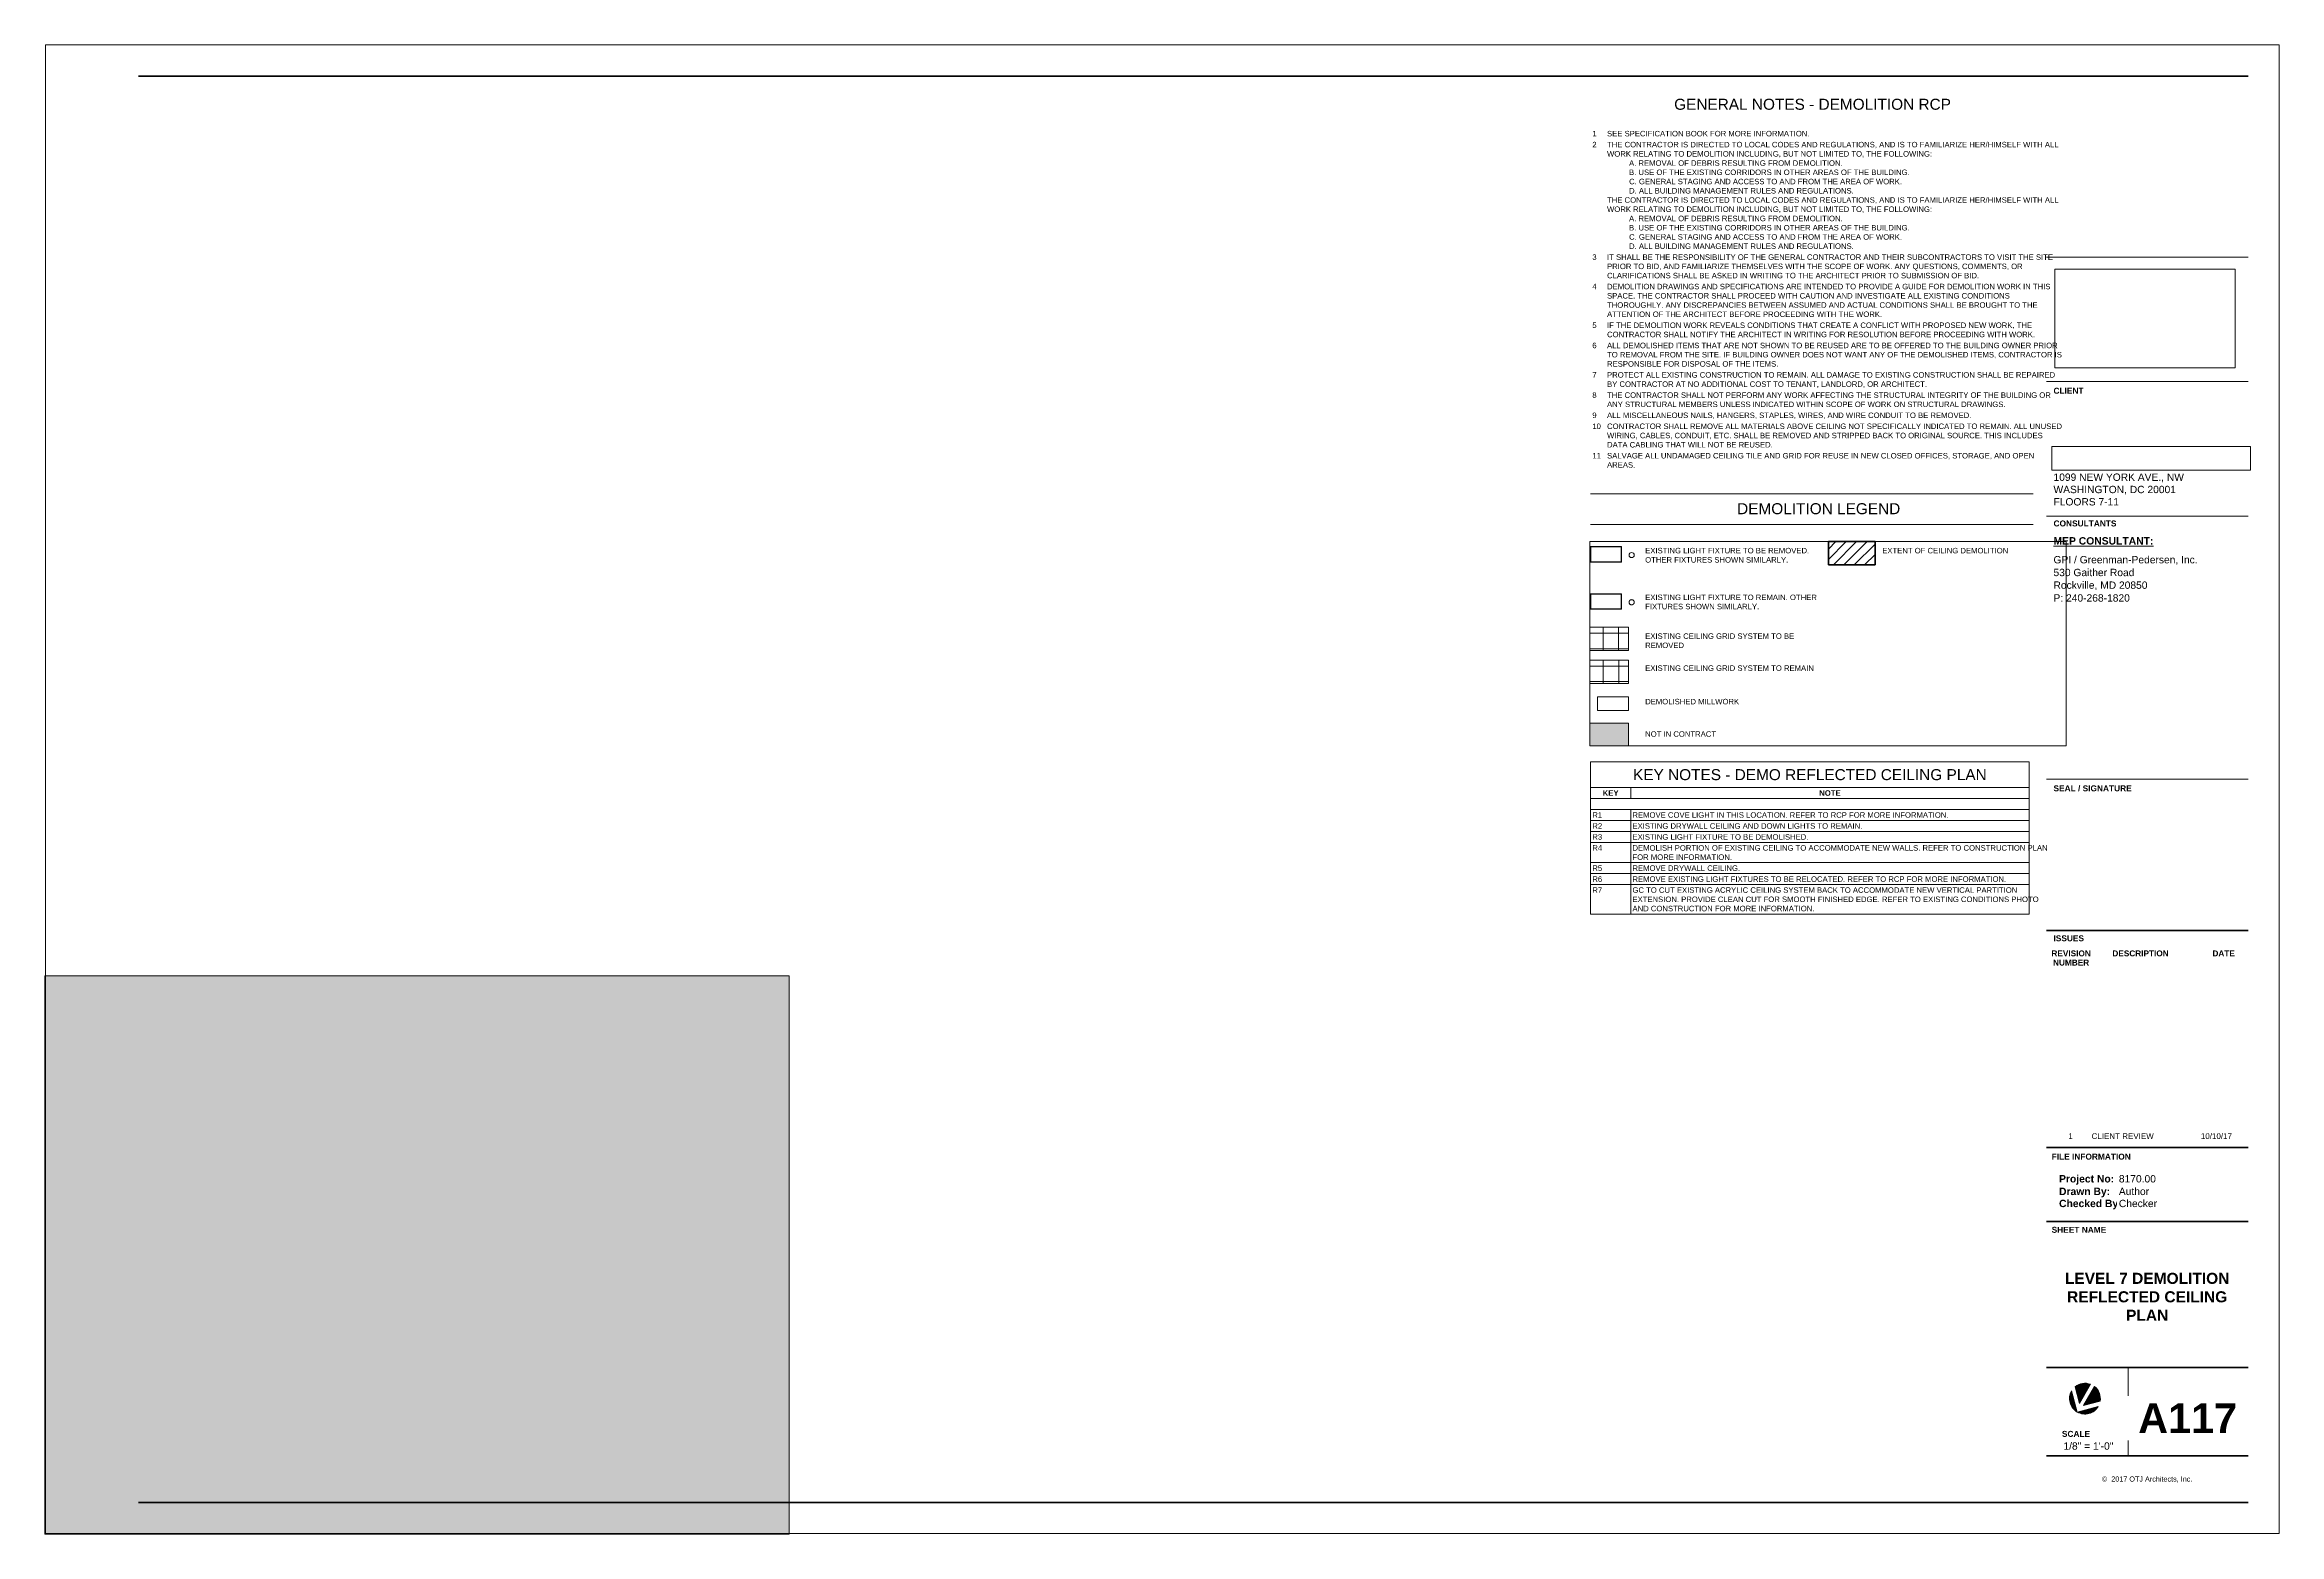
# Paper-space layout 'Layout1' of a CAD drawing. Header units: inches. Extents: x 0 to 36, y 0 to 24.
# The model-space entities are those that its viewports show. They can reach past a viewport. Long polylines and large blocks are cut down to what shows.
import ezdxf

# ---------------------------------------------------------------- set-up
doc = ezdxf.new("R2010")
doc.units = ezdxf.units.IN
doc.header["$MEASUREMENT"] = 0
for name, pattern in [('Dash', [0.25, 0.125, -0.125]), ('Dash 1_16_', [0.12499999999999999, 0.06249999999999999, -0.06249999999999999]), ('Dash 1_8_', [0.25, 0.125, -0.125]), ('Demolished 3_16_', [0.2812499999999999, 0.1874999999999999, -0.09374999999999997])]:
    doc.linetypes.add(name, pattern=pattern)
for name, color, linetype, lineweight in [('A-ANNO-NOTE', 131, 'Continuous', 9), ('A-DETL', 90, 'Continuous', 9), ('A-DETL-DEMO', 6, 'Demolished 3_16_', 9), ('A-DETL-GENF', 92, 'Continuous', 9), ('A-DETL-MBND', 5, 'Continuous', 9), ('A-DETL-THIN', 151, 'Continuous', 9), ('G-ANNO-REFR', 1, 'Dash', 9), ('G-ANNO-SCHD', 231, 'Continuous', 9), ('G-ANNO-TEXT', 231, 'Continuous', 9), ('G-ANNO-TTLB', 6, 'Continuous', 9), ('G-ANNO-TTLB-THIN', 151, 'Continuous', 9), ('G-ANNO-TTLB-WIDE', 214, 'Continuous', 50)]:
    doc.layers.add(name, color=color, linetype=linetype, lineweight=lineweight)
doc.layers.add('G-ANNO-NPLT', color=191, linetype='Continuous', plot=False)
doc.styles.add('Arial_1', font='arial.ttf', dxfattribs={"height": 0.09220621257485029})
doc.styles.add('Arial_B_2', font='arialbd.ttf', dxfattribs={"height": 0.09513339392643282})
doc.styles.add('Swis721 Lt BT', font='swissl.ttf', dxfattribs={"height": 8.514637904468403})
doc.styles.add('Swis721 Lt BT_1', font='swissl.ttf', dxfattribs={"height": 0.09608532357473035})
doc.styles.add('Swis721 Lt BT_2', font='swissl.ttf', dxfattribs={"height": 0.08333333333333331})
doc.styles.add('Swis721 Lt BT_3', font='swissl.ttf', dxfattribs={"height": 0.1182588597842835})
doc.styles.add('Swis721 Lt BT_4', font='swissl.ttf', dxfattribs={"height": 0.1773882896764253})
doc.styles.add('Swis721 Lt BT_5', font='swissl.ttf', dxfattribs={"height": 0.08869414483821263})
doc.styles.add('Swis721 Lt BT_B_1', font='', dxfattribs={"height": 0.1192218798151002})
doc.styles.add('Swis721 Lt BT_B_2', font='', dxfattribs={"height": 0.4768875192604006})
doc.styles.add('Swis721 Lt BT_B_3', font='', dxfattribs={"height": 0.1788328197226502})
doc.styles.add('Swis721 Lt BT_B_4', font='', dxfattribs={"height": 0.08941640986132511})
doc.styles.get('Swis721 Lt BT_B_1').set_extended_font_data('Swis721 Lt BT', bold=True)
doc.styles.get('Swis721 Lt BT_B_2').set_extended_font_data('Swis721 Lt BT', bold=True)
doc.styles.get('Swis721 Lt BT_B_3').set_extended_font_data('Swis721 Lt BT', bold=True)
doc.styles.get('Swis721 Lt BT_B_4').set_extended_font_data('Swis721 Lt BT', bold=True)
picture_1 = doc.add_image_def('image1.jpg', size_in_pixel=(1248, 150))
picture_2 = doc.add_image_def('image2.jpg', size_in_pixel=(2551, 1396))

# ---------------------------------------------------------------- blocks, each defined once
blk = doc.blocks.new('TB-DC_VA-24 x 36 - DC_VA 24X36-3374688-LEVEL 7 DEMOLITION REFLECTED CEILING PLAN')
at = {"layer": 'G-ANNO-TTLB'}
h = blk.add_hatch(color=256, dxfattribs=at)
edge = h.paths.add_edge_path(flags=0)
edge.add_line((32.66517749473161, 2.311137523626253), (32.75616867069017, 1.971553831908551))
edge.add_arc((32.88046492856971, 2.186841265746675), 0.2485925157591483, 149.9999999999986, 240.0000000000104, ccw=False)
h = blk.add_hatch(color=256, dxfattribs=at)
edge = h.paths.add_edge_path(flags=0)
edge.add_line((32.79448804294488, 2.111040377379424), (32.72269999401936, 2.378957023345547))
edge.add_arc((32.88046492856972, 2.186841265746635), 0.2485925157591917, 68.45651933527552, 129.3927463647064, ccw=False)
edge.add_line((32.97174988950517, 2.418066901865336), (32.79448804294488, 2.111040377379424))
h = blk.add_hatch(color=256, dxfattribs=at)
edge = h.paths.add_edge_path(flags=0)
edge.add_line((33.12572452239279, 2.146270703399233), (32.85780787642671, 2.074482654473722))
edge.add_line((32.85780787642671, 2.074482654473722), (33.03506972298693, 2.38150917895962))
edge.add_arc((32.88046492856969, 2.186841265746723), 0.2485925157591436, -9.39274636469412, 51.5434806647329, ccw=False)
h = blk.add_hatch(color=256, dxfattribs=at)
edge = h.paths.add_edge_path(flags=0)
edge.add_line((32.75616867069017, 1.97155383190856), (33.09575236240782, 2.062545007867137))
edge.add_arc((32.88046492856971, 2.186841265746674), 0.248592515759136, 240.0000000000069, 330.0000000000087, ccw=False)
at = {"layer": 'A-ANNO-NOTE'}
for p, q in [((32.75616867069017, 1.971553831908565), (32.66517749473162, 2.311137523626257)), ((32.66517749473162, 2.311137523626253), (32.75616867069017, 1.971553831908569)), ((32.75616867069017, 1.971553831908551), (32.66517749473161, 2.311137523626253)), ((32.72269999401936, 2.378957023345545), (32.79448804294488, 2.111040377379423)), ((32.79448804294488, 2.111040377379424), (32.72269999401936, 2.378957023345546)), ((32.72269999401936, 2.378957023345547), (32.79448804294488, 2.111040377379424)), ((32.97174988950518, 2.418066901865338), (32.79448804294488, 2.111040377379423)), ((32.79448804294488, 2.111040377379423), (32.97174988950518, 2.418066901865338)), ((32.79448804294488, 2.111040377379424), (32.97174988950517, 2.418066901865336)), ((33.03506972298698, 2.381509178959574), (32.85780787642671, 2.074482654473721)), ((32.85780787642671, 2.07448265447372), (33.03506972298698, 2.381509178959573)), ((33.03506972298693, 2.38150917895962), (32.85780787642671, 2.074482654473722)), ((33.09575236240781, 2.062545007867142), (32.75616867069017, 1.971553831908566)), ((32.75616867069018, 1.971553831908561), (33.09575236240781, 2.062545007867137)), ((33.09575236240782, 2.062545007867137), (32.75616867069017, 1.97155383190856)), ((33.12572452239277, 2.146270703399232), (32.85780787642671, 2.07448265447372)), ((32.85780787642671, 2.07448265447372), (33.12572452239277, 2.146270703399233)), ((32.85780787642671, 2.074482654473722), (33.12572452239279, 2.146270703399233))]:
    blk.add_line(p, q, dxfattribs=at)
for centre, radius, start, end in [((32.88046492856971, 2.186841265746674), 0.2485925157591424, 149.9999999999968, 240.0000000000108), ((32.8804649285697, 2.186841265746679), 0.2485925157591398, 149.999999999994, 239.9999999953111), ((32.88046492856971, 2.186841265746675), 0.2485925157591486, 149.9999999999979, 240.00000000001), ((32.88046492856973, 2.186841265746622), 0.2485925157592049, 68.4565193352762, 129.3927463647056), ((32.88046492856973, 2.18684126574662), 0.2485925157592115, 68.45651933527687, 129.3927463647065), ((32.88046492856972, 2.186841265746635), 0.2485925157591917, 68.4565193352751, 129.3927463647061), ((32.88046492856969, 2.186841265746727), 0.2485925157591366, 350.6072536353049, 51.54348066473147), ((32.88046492856969, 2.186841265746724), 0.2485925157591366, 350.6072536353153, 51.54348066473151), ((32.88046492856969, 2.186841265746723), 0.2485925157591436, 350.6072536353055, 51.54348066473253), ((32.88046492856971, 2.186841265746673), 0.248592515759136, 240.0000000000082, 330.0000000000084), ((32.8804649285697, 2.186841265746679), 0.2485925157591307, 239.9999999953101, 330.0000000000065), ((32.88046492856971, 2.186841265746674), 0.2485925157591396, 240.0000000000067, 330.0000000000076)]:
    blk.add_arc(centre, radius, start, end, dxfattribs=at)
at = {"layer": 'G-ANNO-TTLB'}
for p, q in [((0.01249999999996198, 24.0124999999998), (0.01249999999996198, 0.01249999999916795)), ((36.0125, 24.0125), (0.01249999999999929, 24.0125)), ((36.0125, 0.01249999999988205), (36.0125, 24.0125)), ((32.26249999999998, 20.58615224385849), (35.51249999999998, 20.58615224385849)), ((32.26249999999998, 20.58615224385849), (35.51249999999998, 20.58615224385849)), ((0.01249999999996198, 0.01249999999916529), (36.01249999999995, 0.01249999999916529))]:
    blk.add_line(p, q, dxfattribs=at)
at = {"layer": 'G-ANNO-TTLB-THIN'}
for p, q in [((32.26249999999998, 18.58047974385848), (35.51249999999999, 18.58047974385848)), ((32.26249999999998, 16.41007603562076), (35.51249999999999, 16.41007603562076)), ((32.26249999999997, 12.17184017249794), (35.51249999999999, 12.17184017249794)), ((33.57501179533868, 2.690203614458643), (33.57501179533868, 1.262499999999882))]:
    blk.add_line(p, q, dxfattribs=at)
at = {"layer": 'G-ANNO-TTLB-WIDE'}
for p, q in [((35.51249999999999, 23.50249999999988), (1.512500000000036, 23.50249999999988)), ((32.26249999999997, 9.731457673865457), (35.51249999999999, 9.731457673865457)), ((35.51249999999999, 6.238084377275196), (32.26249999999996, 6.238084377275206)), ((35.51249999999999, 5.04106319586103), (32.26249999999996, 5.041063195861041)), ((32.26249999999996, 2.690203614458643), (35.51249999999999, 2.690203614458643)), ((32.26249999999995, 1.262499999999882), (35.51249999999999, 1.262499999999882)), ((1.512499999999998, 0.512499999999882), (32.26249999999998, 0.512499999999882)), ((32.26249999999998, 0.512499999999882), (35.51249999999999, 0.512499999999882))]:
    blk.add_line(p, q, dxfattribs=at)
at = {"layer": 'G-ANNO-TTLB', "attachment_point": 1, "bg_fill": 3, "box_fill_scale": 1.25, "bg_fill_color": 0, "bg_fill_transparency": 0}
for s, insert, char_height, width, line_spacing_factor, style in [('DESCRIPTION', (33.32202222069675, 9.411992460571073), 0.09513339392643282, 1.053, 0.9385317878468563, 'Arial_B_2'), ('DATE', (34.93478327608478, 9.411992460571073), 0.09513339392643282, 0.41625, 0.9385317878468563, 'Arial_B_2'), ('Project No:', (32.46268918111955, 5.79106529491365), 0.1192218798151002, 0.9719999999999999, 0.9985383491037771, 'Swis721 Lt BT_B_1'), ('\\fSwis721 Lt BT|b1|i0|c0|p34|;SCALE', (32.50898079860782, 1.667155000893929), 0.09608532357473035, 0.4960054163845632, 1.006669768884753, 'Swis721 Lt BT_1')]:
    blk.add_mtext(s, dxfattribs=dict(at, insert=insert, char_height=char_height, width=width, line_spacing_factor=line_spacing_factor, style=style))
at = {"layer": 'G-ANNO-TTLB', "insert": (33.88280484204999, 0.932760695162638), "char_height": 0.08333333333333331, "width": 1.691133294186729, "attachment_point": 2, "line_spacing_factor": 1.006669768884753, "style": 'Swis721 Lt BT_2'}
blk.add_mtext('©  2017 OTJ Architects, Inc.', dxfattribs=at)
at = {"layer": 'G-ANNO-TTLB'}
image = blk.add_image(picture_2, insert=(32.39394147330498, 18.80362172958001), size_in_units=(2.9068955071309204, 1.5907589682300123), dxfattribs=at)
image.dxf.flags = 7
at = {"layer": 'G-ANNO-TTLB', "attachment_point": 1, "bg_fill": 3, "box_fill_scale": 1.25, "bg_fill_color": 0, "bg_fill_transparency": 0}
for s, insert, char_height, width, line_spacing_factor, style in [('\\fSwis721 Lt BT|b1|i0|c0|p34|;CLIENT', (32.37337726309554, 18.4818786766096), 0.09608532357473035, 0.5374407582938387, 1.006669768884753, 'Swis721 Lt BT_1'), ('\\fSwis721 Lt BT|b1|i0|c0|p34|;CONSULTANTS', (32.37428590828188, 16.34272496837187), 0.09608532357473035, 1.134597156398104, 1.006669768884753, 'Swis721 Lt BT_1'), ('\\fSwis721 Lt BT|b1|i0|c0|p34|;SEAL / SIGNATURE', (32.37325769334894, 12.07303768922743), 0.09608532357473035, 1.395396073121191, 1.006669768884753, 'Swis721 Lt BT_1'), ('\\fSwis721 Lt BT|b1|i0|c0|p34|;ISSUES', (32.37329619640249, 9.65579013132555), 0.09608532357473035, 0.547190250507786, 1.006669768884753, 'Swis721 Lt BT_1'), ('\\fSwis721 Lt BT|b1|i0|c0|p34|;FILE INFORMATION', (32.3437895233209, 6.136053448319706), 0.09608532357473035, 1.428300609343263, 1.006669768884753, 'Swis721 Lt BT_1'), ('Drawn By:', (32.46268918111955, 5.587734365212077), 0.1192218798151002, 0.8879999999999998, 0.9985383491037771, 'Swis721 Lt BT_B_1'), ('\\fSwis721 Lt BT|b1|i0|c0|p34|;SHEET NAME', (32.3437895233209, 4.956461656030365), 0.09608532357473035, 0.9859174001354094, 1.006669768884753, 'Swis721 Lt BT_1')]:
    blk.add_mtext(s, dxfattribs=dict(at, insert=insert, char_height=char_height, width=width, line_spacing_factor=line_spacing_factor, style=style))
at = {"layer": 'G-ANNO-TTLB', "bg_fill": 3, "box_fill_scale": 1.25, "bg_fill_color": 0, "bg_fill_transparency": 0}
for s, insert, char_height, width, attachment_point, line_spacing_factor, style in [('\\LMEP CONSULTANT:', (32.37329619640249, 16.07384631350395), 0.1192218798151002, 1.7925, 1, 0.9985383491037771, 'Swis721 Lt BT_B_1'), ('REVISION\\PNUMBER', (32.65724285685402, 9.411992460571073), 0.09513339392643282, 0.7357499999999999, 2, 0.9385317878468563, 'Arial_B_2'), ('Checked By:', (32.46268918111955, 5.393544271185731), 0.1192218798151002, 1.1115, 1, 0.9985383491037771, 'Swis721 Lt BT_B_1')]:
    blk.add_mtext(s, dxfattribs=dict(at, insert=insert, char_height=char_height, width=width, attachment_point=attachment_point, line_spacing_factor=line_spacing_factor, style=style))

msp = doc.modelspace()

# ---------------------------------------------------------------- hatches: boundary and pattern name
at = {"layer": 'A-DETL-GENF'}
h = msp.add_hatch(color=9, dxfattribs=at)
h.paths.add_polyline_path([(131.7649005817632, -847.9934023072891), (290.7393192734203, -780.4980938392802), (225.6004906440101, -627.0406303056956), (211.0866070616198, -633.2014083718183), (209.279475592357, -628.9440734246007), (209.4227129681788, -628.8832727658246), (203.5893272440661, -616.3735367104628), (207.7810007591105, -614.4189272499121), (213.6826429496415, -627.075039769877), (295.768731782001, -592.2315622993958), (297.5758632512641, -596.4888972466131), (229.8578255912277, -625.2334988364323), (294.9965129118403, -778.6906294673516), (401.0845752748702, -733.6491281182933), (335.9494093295629, -580.200293327717), (334.3960573893618, -580.8596521070426), (332.588925920099, -576.6023171598247), (420.9573918515333, -539.0921288248546), (422.7645233207961, -543.3494637720719), (340.2067442767803, -578.3931618584537), (405.3417689132897, -731.8416637463648), (511.6880892321667, -686.6905145650475), (511.6880892321667, -619.1261375532251), (494.6710044223043, -619.1261375532251), (494.6710044223043, -614.1261375532246), (492.1710044223042, -614.1261375532246), (492.1710044223042, -540.0005168175769), (465.4211073173503, -540.0005168175769), (465.4211073173503, -525.2428181200049), (459.5847174588938, -527.7202186325011), (457.7775859896306, -523.4628836852835), (465.4211073173503, -520.2184013745053), (465.4211073173505, -507.375516817577), (497.1710044223044, -507.375516817577), (497.1710044223044, -511.5636333147619), (497.6710044223041, -511.5636333147619), (497.6710044223041, -516.5636333147618), (497.1710044223044, -516.5636333147618), (497.1710044223041, -614.1261375532246), (658.0934831159271, -614.1261375532256), (718.6964438992526, -588.4017069129651), (718.6964438992526, -513.0484101492523), (720.73348023108, -513.0484101492523), (720.73348023108, -508.9381131245927), (744.7334802317005, -508.9381131245927), (744.7334802317005, -510.0631131245044), (757.9834797504519, -510.0631131245927), (757.9834797504519, -505.4382590785462), (626.9834797504483, -505.4382590785462), (626.9834797504483, -505.317497239434), (560.6706375525221, -505.317497239434), (560.6706375525221, -516.5636333147618), (537.6710044223042, -516.5636333147618), (537.6710044223042, -511.5636333147619), (555.6706375525222, -511.5636333147619), (555.6706375525222, -395.3057728702998), (560.6706375525221, -395.3057728702998), (560.6706375525221, -438.4380093545554), (560.1706375525217, -438.4380093545554), (560.1706375525217, -441.9380093545549), (560.6706375525221, -441.9380093545549), (560.6706375525221, -498.3174972394339), (619.9834797504483, -498.3174972394339), (619.9834797504483, -477.9380818867766), (626.9834797504483, -477.9380818867766), (626.9834797504483, -501.9382590785463), (757.9834797504519, -501.9382590785463), (757.9834797504519, -376.9359923148454), (625.4591332033249, -376.935992314845), (625.4591332033249, -433.4353236699365), (624.1900564768628, -433.4353236699365), (624.1900564768628, -433.9353236699367), (625.4591332033249, -433.9353236699367), (625.4591332033249, -441.9380093545553), (600.1706375525218, -441.9380093545553), (600.1706375525218, -438.4380093545554), (621.9591332033248, -438.4380093545554), (621.9591332033248, -303.2498531080801), (601.170637552522, -303.2498531080801), (601.170637552522, -299.7498531080799), (634.6082499095241, -299.7498531080799), (634.6082499095241, -357.0098805562843), (793.9591332033252, -357.0098805562843), (793.9591332033252, -230.9908611284903), (634.9834369303277, -230.9908611284903), (634.9834369303277, -254.9908611284898), (560.6706375525224, -254.9772400213568), (560.6706375525224, -299.7498531080797), (561.170637552522, -299.7498531080797), (561.170637552522, -303.2498531080798), (560.6706375525224, -303.2498531080798), (560.6706375525224, -346.7498531080798), (555.6706375525222, -346.7498531080798), (555.6706375525222, -249.9772400213569), (575.8413562539283, -249.9772400213571), (575.8413562539283, -200.8417931341545), (587.0913562539283, -200.8417931341545), (587.0913562539283, -243.7408611284898), (631.4834369303278, -243.7408611284898), (631.4834369303278, -224.9908611284898), (675.9834801254704, -224.99086112849), (675.9834801254704, -160.8417334490035), (555.73557380547, -160.8417334490035), (555.73557380547, 0.6582535666877901), (596.7334635365, 0.6584493540502193), (596.7334635365, -16.34211509228475), (638.7335150115289, -16.34211509228475), (638.7335150115289, 0.6584493540498783), (700.7334455503876, 0.6584493540498783), (700.7334455503876, -16.34211509228475), (742.7335150101657, -16.34211509228475), (742.7335150101657, 0.6584493540498783), (804.7334455503878, 0.6584493540497077), (804.7334455503878, -16.34211509228492), (846.7335150106526, -16.34211509228492), (846.7335150106526, 0.6584493540495372), (908.7334455503878, 0.6584493540493667), (908.7334455503878, -16.34211509228475), (950.7335150105106, -16.34211509228475), (950.7335150105106, 0.6584493540491961), (993.7334803340616, 0.6584493540490256), (993.7334803340617, -121.7445050640489), (988.7334803340615, -121.7445050640489), (988.7334803340615, -121.341732147947), (980.1084802804533, -121.341732147947), (980.1084802804533, -122.5917332798397), (769.7350734502113, -122.5917332798397), (769.735073450211, -217.7167764952556), (963.7412392189528, -217.7167764952556), (963.7412392189528, -199.9389344555793), (988.7334803340615, -199.9389344555793), (988.7334803340615, -161.7445050640489), (993.7334803340617, -161.7445050640489), (993.7334803340617, -227.3264629265263), (968.7412392189527, -227.3264629265263), (968.7412392189527, -227.438934455579), (963.7412392189528, -227.438934455579), (963.7412392189528, -224.7167764952564), (769.735073450211, -224.7167764952564), (769.735073450211, -224.99086112849), (799.9591332033249, -224.99086112849), (799.9591332033249, -303.8572704857596), (963.7412392189523, -303.8572704857596), (963.7412392189523, -267.4389344555793), (968.7412392189527, -267.4389344555793), (968.7412392189527, -284.3001268460009), (1048.58448799551, -284.3001268460009), (1048.570656352245, -116.8441256142373), (1052.070656316427, -116.8438365188893), (1052.061286378852, -76.84383715638295), (1048.567352381511, -76.84383665533828), (1048.560997271562, 0.09577775159641531), (1552.60848028008, 0.09577775159641531), (1552.608480280081, 337.9979829426524), (1723.296101291782, 337.9979829426524), (1723.297156567821, 351.5871328168292), (1731.858601291761, 351.587132816828), (1731.858601291761, 355.5871328164291), (1736.483601291761, 355.5871328164291), (1736.483601291761, 351.587132816828), (1910.234484195759, 351.587132816828), (1910.234484195759, 580.4323211622417), (-120.3534473380868, 580.4323211622417), (-120.3534473380868, 406.9622728470382), (53.86553422799171, 406.9622728470382), (53.86553422799171, 426.9622728470381), (70.73346294862719, 426.9622728470379), (70.73346294862719, 422.3372728470379), (58.49053422799177, 422.3372728470382), (58.49053422799168, 402.3372728470382), (58.05303422799157, 402.3372728470382), (58.05303422799157, 327.6497728470382), (54.30303422799165, 327.6497728470382), (54.30303422799165, 402.3372728470383), (-120.3534473380868, 402.3372728470383), (-120.3534473380868, 286.9622728470384), (54.30303422799131, 286.9622728470384), (54.30303422799131, 287.6497728470381), (58.05303422799157, 287.6497728470381), (58.0530342279914, 279.649772847038), (54.30303422799131, 279.649772847038), (54.30303422799131, 282.3372728470375), (-120.3534473380868, 282.337272847038), (-120.3534473380868, 166.9622728470382), (54.30303422799131, 166.9622728470382), (54.30303422799131, 239.6497728470381), (58.0530342279914, 239.6497728470381), (58.05303422799114, 160.649772847038), (54.30303422799131, 160.649772847038), (54.30303422799131, 162.3372728470377), (-120.3534473380868, 162.3372728470377), (-120.3534473380868, 0.5498509733608329), (-80.76277963279912, 0.5498509733606624), (-80.76277963279912, -12.89071568247226), (54.30303422799097, -12.89071568247226), (54.30303422799131, 120.6497728470381), (58.05303422799114, 120.6497728470381), (58.05303422799114, -20.20321568247243), (54.30303422799097, -20.20321568247243), (54.30303422799097, -17.51571568247266), (-80.76277963279912, -17.51571568247266), (-80.76277963279912, -30.9501490266395), (-120.3534473380868, -30.9501490266395), (-120.3534473380868, -193.037727152962), (54.30303422799071, -193.037727152962), (54.30303422799071, -60.20321568247254), (58.05303422799097, -60.20321568247254), (58.05303422799097, -218.2105032052563), (72.5237106386005, -252.2938704626557), (69.07193201969167, -253.759382102338), (54.30303422799071, -218.9736020089848), (54.30303422799071, -197.6627271529626), (-120.3534473380868, -197.6627271529626), (-120.3534473380868, -254.1691410194723), (-74.95594045656095, -361.0956745726781), (84.50127957421648, -290.1007461354216), (84.70405617630422, -290.5783540373642), (88.15583479521297, -289.1128423976818), (140.8150910903657, -413.143310696543), (137.3633124714569, -414.6088223362253), (86.30901679555978, -294.3585824570698), (-73.14820261338444, -365.3535106174688), (42.66588097020523, -638.1349769334946), (201.9239822259989, -566.6711693329685), (175.4016630028438, -504.2020821285863), (178.8534416217525, -502.736570488904), (207.1538537848821, -569.3936716444864), (190.3099076288742, -576.9520471232524), (190.8762702894827, -578.1666157684458), (186.6845967744382, -580.1212252289968), (186.0898210027489, -578.8457244704578), (44.47371817119831, -642.3930469996596), (122.7729348514164, -826.8142717465652)], flags=0)
h.paths.add_polyline_path([(225.7559194588978, -805.7600982712629), (216.376644964633, -783.6687151103738), (238.4680281255221, -774.2894406161081), (247.8473026197877, -796.3808237769972), (232.9834802801108, -802.6915137298402)], flags=0)
h.paths.add_polyline_path([(446.6697510677004, -711.9673533286444), (437.2904765734348, -689.875970167755), (459.3818597343241, -680.4966956734893), (468.7611342285895, -702.588078834378), (455.3311543876886, -708.2900064349677)], flags=0)
h.paths.add_polyline_path([(516.3130892321666, -684.726891711549), (893.3413575028605, -524.6530919296657), (967.9420846501719, -524.6530817852321), (967.9420846501719, -523.3129362198771), (944.2334905811232, -523.3129362198771), (944.2334905811232, -523.6017166743533), (744.7334802317005, -523.6017166743533), (744.7334802317005, -532.9381131245926), (723.6964438992525, -532.9381131245926), (723.6964438992525, -561.4193000787214), (744.7334802317005, -561.4193000787214), (744.7334802317005, -585.4193000787214), (723.6964438992525, -585.4193000787214), (723.6964438992525, -591.7111347189438), (659.1107446130458, -619.1261375532251), (590.8130892321667, -619.1261375532251), (590.8130892321667, -647.0636372626777), (516.7337343546029, -647.0636372626777), (516.7337343546029, -643.5636372626775), (587.3130892321668, -643.5636372626775), (587.3130892321668, -619.1261375532251), (516.3130892321666, -619.1261375532251), (516.3130892321666, -647.0636372626774)], flags=0)
h.paths.add_polyline_path([(494.8008151602196, -99.48445154622947), (491.3008151482802, -99.4844515462293), (491.2928790601315, -3.404357417050221), (380.7928786831857, -3.404357417050221), (380.8049238049397, -149.2314211029738), (491.3049234279947, -149.2222939497855), (491.3052125233444, -139.4847405051285), (494.8008151602196, -139.4844514097786), (494.8008151602196, -99.4847406415792)], flags=0)
h.paths.add_polyline_path([(262.352751935316, -545.8758621342993), (246.2964517261337, -508.0578112501424), (353.1036445378028, -462.7109910891398), (226.0545712976451, -163.4671893423686), (122.7729348514164, -207.5222695631433), (114.7561494754511, -188.640011924352), (114.7561494754511, -33.09172933682009), (232.9834802801109, -33.09172933682009), (232.9834802801109, -32.9667293368202), (111.0061494754514, -32.9667293368202), (111.0061494754515, 5.620528494098152), (114.7561494754511, 5.620528494098152), (114.7561494754511, -29.21672933681986), (206.9834629485841, -29.21672933681986), (206.9834629485841, 5.620528494097811), (253.2075569950153, 5.62052849409764), (256.3973513630582, 0.09564258295017679), (258.3135614683278, 0.09564258295017679), (258.3135614683278, -3.404357417049709), (257.2619883919763, -3.404357417049709), (257.2619883919763, -33.09172933682026), (236.4834802801108, -33.09172933682026), (236.4834802801108, -149.2433418625027), (377.3049237930002, -149.2314211029738), (377.2928786712463, -3.404357417050221), (298.3135614683279, -3.404357417050221), (298.3135614683279, 0.09564258295017679), (494.79258997672, 0.09564258295017679), (494.8092260580738, -201.312939634673), (491.3092260461344, -201.3129396346752), (491.3049234279945, -152.7222939617249), (236.4834802801172, -152.7433418744419), (236.4834802801108, -179.0749023245641), (297.9446233727061, -323.8368092765717), (491.3193450357078, -323.8208367814273), (491.3196341310576, -321.7453011940601), (494.8191736111646, -321.7453011940601), (494.8294959639134, -446.7152618543224), (415.963136342634, -480.355935253367), (414.5899108352788, -477.1365794628477), (491.3293049762028, -444.4031693304137), (491.3193450357078, -327.3208367933671), (299.4305561197095, -327.3366865524397), (370.9363383574017, -495.7571368396784), (377.7972732293451, -492.8305852611914), (379.1704987367002, -496.0499410517107), (369.0847908136348, -500.3520288857047), (354.471455401506, -465.9326511334548), (287.2768316200774, -494.4612777192645), (301.9666360229739, -529.0607659668422), (263.0560769940304, -545.5773183592659)], flags=0)
h.paths.add_polyline_path([(263.0560769940304, -541.7750570383477), (297.3770581581567, -527.2066648665718), (284.0551715757642, -495.829088582966), (271.8267129222025, -501.0208898166821), (281.205987416166, -523.112272977698), (259.1146042551508, -532.4915474716653), (262.352751935316, -540.1184871865112)], flags=0)
h.paths.add_polyline_path([(3.30846927488723, -538.9771653625843), (-6.070805219378811, -516.8857822016952), (16.02057794151038, -507.5065077074295), (19.35716039430377, -515.3652948084595), (155.5851218438293, -457.5273842133689), (152.9954366280695, -451.4277942712517), (156.4472152469781, -449.9622826315687), (163.2213174651401, -465.9175985538776), (159.7695388462313, -467.3831101935602), (157.3925861994374, -461.7845778433565), (21.16476551989527, -519.6228199995011), (25.39985243577608, -529.5978908683186), (16.02057794151034, -533.5800222449782)], flags=0)
h.paths.add_polyline_path([(470.0461073173504, -535.3755168175767), (492.1710044223042, -535.3755168175767), (492.1710044223042, -532.938113124592), (471.733480280098, -532.938113124592), (471.733480280098, -512.0005168175768), (470.0461073173504, -512.0365870091225), (470.0461073173504, -532.938113124592)], flags=0)
h.paths.add_polyline_path([(1699.643275675228, -524.6528885093098), (1723.695840537156, -524.6528885093098), (1723.695840537156, -377.3626268460013), (1552.608480280083, -377.3626268460013), (1552.60848028008, -347.4876268460009), (1539.296101291781, -347.4876268460009), (1539.296101291781, -343.7376268460007), (1552.60848028008, -343.7376268460007), (1552.60848028008, -123.4128697276948), (1491.13892486023, -123.4128697276948), (1491.13892486023, -287.8001268460019), (1483.460049656962, -287.8001268460019), (1483.460049656962, -284.3001268460022), (1487.63892486023, -284.3001268460034), (1487.63892486023, -123.7445050640495), (1052.071226326362, -123.7445050640495), (1052.08448800745, -284.3001268460009), (1443.460049656962, -284.3001268460009), (1443.460049656962, -287.8001268460019), (1413.296101291784, -287.8001268460019), (1413.296101291778, -343.737626846), (1450.296101291781, -343.737626846), (1450.296101291781, -347.4876268460005), (1376.296101291781, -347.4876268460005), (1376.296101291781, -524.6528885093085), (1491.983601291782, -524.6528885093085), (1491.983601291782, -347.4876268460005), (1490.296101291782, -347.4876268460005), (1490.296101291782, -343.737626846), (1499.296101291781, -343.737626846), (1499.296101291781, -347.4876268460009), (1496.608601291782, -347.4876268460005), (1496.608601291782, -524.6528885093085), (1699.545619425231, -524.6528885093098)], flags=0)
h.paths.add_polyline_path([(1542.733480207883, -523.3129362198791), (1542.733480207883, -499.3129362198792), (1566.733480207883, -499.3129362198792), (1566.733480207883, -523.3129362198791), (1552.60848028008, -523.3129362198791)], flags=0)
h.paths.add_polyline_path([(894.3217226237787, -520.1017166743534), (940.7334905811232, -520.1017166743534), (940.7334905811232, -497.312891928583), (963.7412392189523, -497.3128919285834), (963.7412392189523, -457.4378800480587), (946.4834905811227, -457.437880048058), (946.4834905811227, -308.8572704857602), (799.9591332033249, -308.8572704857602), (799.9591332033249, -363.0098805562849), (625.4591332033249, -363.0098805562849), (625.4591332033249, -370.9359923148443), (763.9834797504523, -370.9359923148447), (763.9834797504523, -513.5631131245925), (744.7334802317005, -513.5631131245925), (744.7334802317005, -520.1017166743534), (893.3413575028605, -520.1017166743534)], flags=0)
h.paths.add_polyline_path([(951.483490581123, -452.4378800480578), (963.7412392189523, -452.4378800480578), (963.7412392189523, -308.8572704857602), (951.483490581123, -308.8572704857602), (951.483490581123, -365.1441703215373)], flags=0)
h.paths.add_polyline_path([(631.108249909524, -357.0098805562843), (631.108249909524, -303.2498531080805), (625.4591332033249, -303.2498531080801), (625.4591332033249, -357.0098805562843)], flags=0)
h.paths.add_polyline_path([(494.8158696404303, -281.74501223516), (491.3158696284909, -281.7450122351607), (491.3196341310576, -225.3132278911639), (471.7334802800965, -225.3129387958142), (471.7334802800965, -201.3148456606242), (494.8112084261247, -201.3148456606242), (494.8112084500037, -225.3132278911639)], flags=0)
h.paths.add_polyline_path([(766.2350734502099, -224.99086112849), (766.2350734502103, -204.8130655476206), (679.4834801254702, -204.8130655476206), (679.4834801254702, -224.99086112849), (739.4990834007207, -224.99086112849)], flags=0)
h.paths.add_polyline_path([(739.4990834007207, -201.3130655476202), (766.2350734502103, -201.3130655476202), (766.2350734502114, -119.3417332798389), (679.4834801254709, -119.3417332798389), (679.4834801254702, -201.3130655476202)], flags=0)
h.paths.add_polyline_path([(232.9834802801109, -170.8312112892594), (232.9834802801109, -164.3167523062155), (230.6417444353084, -165.3156264918734), (232.8687215330048, -170.5609153879046)], flags=0)
h.paths.add_polyline_path([(584.6764441776627, -146.8417334490031), (668.2334801254706, -146.8417334490031), (668.2334801254707, -111.3417332798387), (771.7334455503858, -111.341733279839), (771.7334455503858, -24.34155064595108), (569.7355738054703, -24.34155064594972), (569.7355738054703, -146.8417334490031)], flags=0)
h.paths.add_polyline_path([(1244.07168471938, -120.2445050640484), (1487.63892486023, -120.2445050640484), (1487.63892486023, -117.9945050640498), (1491.13892486023, -117.9945050640498), (1491.13892486023, -77.99450506404968), (1487.63892486023, -77.99450506404968), (1487.63892486023, -3.404222248403982), (1268.733497611638, -3.404222248403982), (1268.733480280148, -29.3417293368235), (1240.733480280148, -29.3417293368235), (1240.733480280148, -3.404222248403982), (1166.057535915347, -3.404222248403982), (1166.057535915347, -120.2445050640484), (1240.733480280148, -120.2445050640484)], flags=0)
h.paths.add_polyline_path([(1052.071226326361, -120.2445050640484), (1162.557535915346, -120.2445050640484), (1162.55753591535, -3.404222248403982), (1052.061286378852, -3.404222248403982), (1052.07093723101, -120.2445050640484)], flags=0)
h.paths.add_polyline_path([(804.7334455503878, -111.341733279839), (979.7334803340615, -111.341733279839), (979.7334803340615, -24.34155064595108), (775.233445550386, -24.34155064595108), (775.233445550386, -111.341733279839)], flags=0)
h.paths.add_polyline_path([(253.5119883919763, -29.34172933682026), (253.5119883919763, -1.906762152858164), (251.1868310528516, 2.120528494097754), (210.4834629485843, 2.120528494097754), (210.4834629485842, -29.21672933681986), (220.7334802801107, -29.21672933681986), (220.7334802801107, -1.341729336820151), (248.7334802801109, -1.341729336820151), (248.7334802801109, -29.34172933682026)], flags=0)
h.paths.add_polyline_path([(-120.3534473380868, -27.45014902663945), (-84.2627796327991, -27.45014902663945), (-84.2627796327991, -27.34172933681918), (-117.7521313074207, -27.34172933681918), (-117.7521313074207, -2.950149026639394), (-120.3534473380868, -2.950149026639394), (-120.3534473380868, -27.34172933681918)], flags=0)
h.paths.add_polyline_path([(364.8525671558594, 72.69066068627096), (159.5840518477755, 72.67370577957165), (159.5840518477755, 76.17370579151087), (236.846574495086, 76.18037666860225), (236.8465744950861, 164.6501796527985), (114.5061494754517, 164.6397854008496), (114.5061494754515, 76.1699824166535), (119.5837629235187, 76.1699824166535), (119.5837628888764, 72.67040183271637), (111.0061494754515, 72.66969330936335), (111.0061494754517, 168.139785412789), (236.8446818658774, 168.1504687600888), (236.8392025467904, 330.1400938425265), (118.5892025467903, 330.1400938425265), (118.5892025467903, 333.6400938425269), (240.3392025467903, 333.6400938425265), (240.3407171535432, 219.650323886376), (561.3405737068559, 219.650323886376), (561.3405737068559, 333.900323886375), (564.8405737068564, 333.900323886375), (564.8526083765178, 72.19987315399884), (435.1838762897347, 72.19987315399918), (435.1838762897347, 104.8366344681626), (438.6838762897346, 104.8366344681626), (438.6838762897346, 75.69987315399923), (561.3523192692269, 75.69987315399923), (561.3405737068559, 168.9616344685618), (526.6709629486212, 168.9616344685618), (526.6709629486212, 174.4616344681619), (530.1709629486212, 174.4616344681619), (530.1709629486212, 172.461634468562), (561.3443268762746, 172.4616344685608), (561.3404447387062, 215.961634468162), (530.1709629486212, 215.961634468162), (530.1709629486212, 213.461634468162), (526.6709629486212, 213.461634468162), (526.6709629486212, 216.1503238863754), (402.5907177070225, 216.1503238863754), (402.5969500673897, 140.6968057908171), (439.246966292767, 140.6968057908171), (439.246966292767, 137.1968057908169), (361.2469662927671, 137.1968057908169), (361.2469662927671, 140.6968057908171), (382.3407175663072, 140.6968057908171), (382.3407175663069, 216.1503238863754), (240.3407171535437, 216.1503238863754), (240.3465744950859, 76.18037666860225), (361.3522780485758, 76.19066067433151), (361.3501305069988, 102.1903714902899), (364.8501304950591, 102.1906605856398), (364.8522789099603, 76.18037666860225)], flags=0)
h.paths.add_polyline_path([(1048.545233704641, 72.74713279235816), (1048.545233704641, 72.74727734600354), (762.7685182215275, 72.74727734600354), (762.7685182215275, 107.7116344681612), (727.6825359153469, 107.7116344681612), (727.6825359153469, 297.1998731539988), (668.4834629486156, 297.1998731539988), (668.4834629486156, 107.7116344681612), (652.9834629486154, 107.7116344681612), (652.9834629486154, 313.6793488344319), (762.7685182215275, 313.6793488344316), (762.7685182215275, 340.6951694545336), (794.4325359153469, 340.6951694545336), (794.4325359153469, 337.195169454533), (834.432535915347, 337.195169454533), (834.432535915347, 340.6951694545336), (838.5957575515436, 340.6951694545336), (838.5957575515436, 337.195169454533), (1165.225527068437, 337.195169454533), (1165.225527068437, 219.7268627087076), (1487.616412028541, 219.7534917675637), (1487.616412028541, 333.753636704124), (1491.116412028541, 333.753636704124), (1491.116412028541, 213.9481675579046), (1487.616412028541, 213.9481675579046), (1487.616412028541, 216.2534917556264), (1376.431888595403, 216.2306265215114), (1376.431888595403, 76.27421580644982), (1487.616412028541, 76.28339950039559), (1487.616412028541, 173.9481675579044), (1491.116412028541, 173.9481675579044), (1491.116412028541, 72.78368858380729), (1248.549523563759, 72.7639419763796), (1248.549523563759, 102.2575613296264), (1252.049523563759, 102.2575613296264), (1252.049523563759, 76.26394198831899), (1372.931888595403, 76.27421580644982), (1372.931888595403, 216.2440189663288), (1214.293145361692, 216.2306265215114), (1214.299379156799, 179.0332413066961), (1252.049523563759, 179.0332413066961), (1252.049523563759, 175.5332413066962), (1231.04952356376, 175.5332413066962), (1231.04952356376, 140.7600275127682), (1252.049523563759, 140.7600275127682), (1252.049523563759, 137.2600275127682), (1173.049523563759, 137.2600275127682), (1173.049523563759, 140.7600275127682), (1210.799379144859, 140.7600275127682), (1210.793145373631, 216.2306265215114), (1076.495035915347, 216.2195336760624), (1076.495035915347, 216.652875401001), (1072.995035915457, 216.652875401001), (1072.995035915347, 216.2192445807114), (1052.045233704641, 216.2172250595263), (1052.045233704641, 176.6528754014011), (1072.995035915347, 176.6528754014011), (1072.995035915347, 177.6528754010012), (1076.495035915347, 177.6528754010012), (1076.495035915347, 173.1528754014011), (1052.045233704641, 173.1528754014012), (1052.045233704641, 131.7472773460034), (1064.624516406987, 131.7472773460034), (1064.624516406987, 76.24846093169019), (1173.049523563759, 76.25770578860799), (1173.049523563759, 102.2575613296264), (1176.549523563759, 102.2575613296264), (1176.549523563759, 72.75770577666843), (1048.55499636614, 72.74713279235816)], flags=0)
h.paths.add_polyline_path([(980.6428314019547, 80.74727734600411), (992.9827337046409, 80.74727734600411), (992.9827337046409, 131.7472773460034), (1048.545233704641, 131.7472773460034), (1048.545233704641, 216.2172250595261), (808.5227565637804, 216.2172250595263), (808.5227565637804, 219.6973995098042), (768.522467605659, 219.6939093897236), (768.522467605659, 216.1940955748882), (766.2685182215278, 216.193909377784), (766.2685182215278, 80.74727734600411), (894.3217226237787, 80.74727734600411)], flags=0)
h.paths.add_polyline_path([(664.9834629486154, 111.2116344681611), (664.9834629486154, 310.1793488344318), (656.4834629486155, 310.1793488344318), (656.4834629486155, 111.2116344681611)], flags=0)
h.paths.add_polyline_path([(762.7685182215275, 111.2116344681611), (762.7685182215275, 310.1793488344284), (731.1825359153468, 310.1793488344315), (731.1825359153468, 111.2116344681611)], flags=0)
h.paths.add_polyline_path([(399.090717695083, 140.6968057908171), (399.0969500554503, 140.6968057908171), (399.090717695083, 216.1503238863754), (385.8407175663075, 216.1503238863754), (385.8407175663075, 140.6968057908171)], flags=0)
h.paths.add_polyline_path([(1214.299379156799, 140.7600275127682), (1227.549523563759, 140.7600275127682), (1227.549523563759, 175.5332413066962), (1214.29650693553, 175.5332413066962), (1214.299222805765, 142.6529276210531)], flags=0)
h.paths.add_polyline_path([(718.2030602349142, 300.6998731539987), (727.6825359153469, 300.6998731539987), (727.6825359153469, 310.1793488344318), (668.4834629486156, 310.1793488344318), (668.4834629486156, 300.6998731539987), (713.7082047569128, 300.6998731539987)], flags=0)
h.paths.add_polyline_path([(1731.858601291761, 395.587132816429), (1731.858601291761, 410.2746302723056), (1678.921101291782, 410.2746302723056), (1678.921101291782, 398.1461397315583), (1599.733462948595, 398.146139731558), (1599.733462948595, 402.7711397315582), (1674.296101291782, 402.7711397315582), (1674.296101291782, 414.8996302723053), (1731.858601291761, 414.8996302723053), (1731.858601291761, 580.1461397315592), (1736.483601291761, 580.1461397315592), (1736.483601291761, 395.587132816429)], flags=0)
h.paths.add_polyline_path([(1559.733462948595, 398.1461397315583), (1548.733462948594, 398.1461397315585), (1548.733462948594, 402.7711397315585), (1552.171101291787, 402.7711397315585), (1552.171101291787, 548.1461397315593), (1556.796101291787, 548.1461397315593), (1556.796101291787, 402.7711397315585), (1559.733462948595, 402.7711397315585)], flags=0)
h.paths.add_polyline_path([(1487.616412028541, 398.1461397315587), (1299.733462948604, 398.1461397315587), (1299.733462948604, 402.7711397315589), (1432.420962948594, 402.7711397315589), (1432.420962948594, 580.1461397315592), (1437.045962948595, 580.1461397315592), (1437.045962948595, 402.7711397315589), (1508.733462948594, 402.7711397315589), (1508.733462948594, 398.1461397315587), (1491.116412028541, 398.1461397315587)], flags=0)
h.paths.add_polyline_path([(1248.733462948604, 398.1461397315593), (1248.733462948604, 402.7711397315596), (1252.171101291796, 402.7711397315596), (1252.171101291796, 550.1464684918939), (1256.796101291796, 550.1464684918939), (1256.796101291796, 402.7711397315592), (1259.733462948604, 402.7711397315592), (1259.733462948604, 398.1461397315593), (1252.171101291796, 398.1461397315593)], flags=0)
h.paths.add_polyline_path([(1208.733462948604, 398.1461397315595), (999.2334629486126, 398.1461397315595), (999.2334629486126, 402.7711397315597), (1132.420962948603, 402.7711397315597), (1132.420962948603, 580.1461397315592), (1137.045962948604, 580.1461397315592), (1137.045962948604, 402.7711397315597), (1208.733462948604, 402.7711397315597)], flags=0)
h.paths.add_polyline_path([(959.2334629486124, 398.14613973156), (948.7334629486118, 398.1461397315602), (948.7334629486118, 402.7711397315603), (952.171101291805, 402.7711397315601), (952.171101291805, 548.6464684918938), (956.7961012918053, 548.6464684918938), (956.7961012918053, 402.7711397315601), (959.2334629486124, 402.7711397315601)], flags=0)
h.paths.add_polyline_path([(837.0459629486123, 398.1461397315602), (830.7334629486124, 398.1461397315605), (830.7334629486124, 402.7711397315611), (832.420962948612, 402.7711397315611), (832.420962948612, 580.146468491894), (837.0459629486123, 580.146468491894), (837.0459629486123, 402.7711397315604), (908.7334629486114, 402.7711397315604), (908.7334629486114, 398.1461397315602), (838.5957575515436, 398.1461397315602)], flags=0)
h.paths.add_polyline_path([(564.8405737068564, 398.1461397315605), (520.7334629486211, 398.1461397315605), (520.7334629486211, 402.7711397315611), (652.4209629486156, 402.7711397315611), (652.4209629486156, 580.146468491894), (657.045962948616, 580.146468491894), (657.045962948616, 402.7711397315611), (790.7334629486122, 402.7711397315611), (790.7334629486122, 398.1461397315605), (584.6764441776627, 398.1461397315605)], flags=0)
h.paths.add_polyline_path([(480.7334629486212, 398.1461397315616), (470.7334629486214, 398.1461397315617), (470.7334629486214, 402.7711397315621), (472.4209629486211, 402.7711397315621), (472.4209629486211, 580.146468491894), (477.0459629486213, 580.146468491894), (477.0459629486213, 402.7711397315611), (480.7334629486212, 402.7711397315611)], flags=0)
h.paths.add_polyline_path([(352.4209629486234, 398.1461397315617), (280.7334629486273, 398.1461397315617), (280.7334629486273, 402.7711397315621), (352.4209629486234, 402.7711397315621), (352.4209629486234, 580.146468491894), (357.0459629486238, 580.146468491894), (357.0459629486238, 402.7711397315621), (430.7334629486211, 402.7711397315621), (430.7334629486211, 398.1461397315617), (357.0459629486238, 398.1461397315617)], flags=0)
h.paths.add_polyline_path([(240.7334629486272, 398.1461397315622), (229.7334629486274, 398.1461397315624), (229.7334629486274, 402.7711397315626), (232.4209629486271, 402.7711397315626), (232.4209629486271, 550.1464684918938), (237.0459629486273, 550.1464684918938), (237.0459629486273, 402.7711397315623), (240.7334629486272, 402.7711397315623)], flags=0)
h.paths.add_polyline_path([(117.0459629486273, 398.1461397315624), (112.4209629486271, 398.1461397315624), (112.4209629486271, 422.3372728470378), (110.7334629486273, 422.3372728470379), (110.7334629486273, 426.9622728470379), (112.4209629486271, 426.9622728470379), (112.4209629486271, 580.1462336630832), (117.0459629486273, 580.1462336630832), (117.0459629486273, 402.7711397315626), (189.7334629486273, 402.7711397315626), (189.7334629486273, 398.1461397315624), (118.5892025467903, 398.1461397315624)], flags=0)
h.paths.add_polyline_path([(942.7336012918032, 408.9515705309283), (942.733618623293, 577.1464684918916), (966.7336012918032, 577.1464684918916), (966.7336012918032, 553.1464684918915), (942.733618623293, 553.1464684918915)], flags=0)
h.paths.add_polyline_path([(1552.171101291787, 553.1464684918897), (1542.733618623293, 553.1464684918897), (1542.733618623293, 577.1464684918897), (1566.733601291803, 577.1464684918897), (1566.733601291803, 553.1464684918897), (1552.60848028008, 553.1464684918897)], flags=0)
h.paths.add_polyline_path([(1259.733462948604, 553.1464684918907), (1242.733618623293, 553.1464684918907), (1242.733618623293, 577.1464684918906), (1266.733601291803, 577.1464684918906), (1266.733601291803, 553.1464684918907)], flags=0)
h.paths.add_polyline_path([(620.733601291802, 553.1464684918926), (596.7336186232917, 553.1464684918926), (596.7336186232917, 577.1464684918926), (620.733601291802, 577.1464684918926)], flags=0)
h.paths.add_polyline_path([(232.9834802801111, 553.1464684918938), (222.7334802801171, 553.1464684918938), (222.7334802801171, 577.1464684918939), (246.7334629486273, 577.1464684918939), (246.7334629486273, 553.1464684918938), (237.0459629486273, 553.1464684918938)], flags=0)
h.paths.add_polyline_path([(-15.26651971988305, 553.1464684918948), (-39.26651971988309, 553.1464684918948), (-39.26651971988309, 577.1464684918947), (-15.26651971988305, 577.1464684918947)], flags=0)
h = msp.add_hatch(dxfattribs=at)
h.set_pattern_fill('FP_7', style=0, pattern_type=2)
h.set_pattern_definition([(45, (1580.019, 0), (-8.012226937624769, 8.01222693762477), [])])
h.paths.add_polyline_path([(2647.917811911741, -150.2385066515619), (2647.917811911741, -114.238506651562), (2575.917811911741, -114.238506651562), (2575.917811911741, -150.2385066515619)], flags=0)
h = msp.add_hatch(dxfattribs=at)
h.set_pattern_fill('FP_6', style=0, pattern_type=2)
h.set_pattern_definition([(0, (907.323, -354.859), (0, 24), []), (90, (907.323, -354.859), (-48, 2.939152317953648e-15), [])])
h.paths.add_polyline_path([(2266.563903897651, -333.6662956989467), (2266.563903897651, -297.6662956989467), (2206.563903897651, -297.6662956989467), (2206.563903897651, -333.6662956989467)], flags=0)
msp.add_hatch(color=9, dxfattribs=at).paths.add_polyline_path([(2266.563903897651, -430.2927706406015), (2266.563903897651, -395.2927706406014), (2206.563903897651, -395.2927706406014), (2206.563903897651, -430.2927706406015)], flags=0)

# ---------------------------------------------------------------- linework, layer by layer
at = {"layer": 'A-DETL', "linetype": 'Dash 1_8_', "lineweight": 70}
for p, q in [((2647.91781191174, -114.2385066515618), (2575.91781191174, -114.2385066515618)), ((2575.91781191174, -114.2385066515618), (2575.91781191174, -150.2385066515617)), ((2647.91781191174, -150.2385066515617), (2647.91781191174, -114.2385066515618)), ((2575.91781191174, -150.2385066515617), (2647.91781191174, -150.2385066515617))]:
    msp.add_line(p, q, dxfattribs=at)
at = {"layer": 'A-DETL', "linetype": 'Dash 1_16_'}
for p, q in [((2207.56390389765, -194.7927706406001), (2255.56390389765, -194.7927706406001)), ((2207.56390389765, -218.7927706406001), (2207.56390389765, -194.7927706406001)), ((2255.56390389765, -194.7927706406001), (2255.56390389765, -218.7927706406001)), ((2208.06390389765, -195.2927706406008), (2255.06390389765, -195.2927706406008)), ((2208.06390389765, -218.2927706406008), (2208.06390389765, -195.2927706406008)), ((2255.06390389765, -195.2927706406008), (2255.06390389765, -218.2927706406008)), ((2255.06390389765, -218.2927706406008), (2208.06390389765, -218.2927706406008)), ((2255.56390389765, -218.7927706406001), (2207.56390389765, -218.7927706406001))]:
    msp.add_line(p, q, dxfattribs=at)
at = {"layer": 'A-DETL'}
msp.add_line((2227.322716435088, -297.6662956989462), (2227.322716435088, -333.6662956989462), dxfattribs=at)
at = {"layer": 'A-DETL', "linetype": 'Dash 1_16_'}
for radius, start, end in [(3.999999999973625, 0, 180), (3.999999999974079, 180, 0)]:
    msp.add_arc((2271.387596755114, -207.977640449984), radius, start, end, dxfattribs=at)
at = {"layer": 'A-DETL-DEMO'}
for p, q in [((2207.56390389765, -131.4576230498608), (2207.56390389765, -127.9576230498609)), ((2227.322716435088, -246.6662956989459), (2227.322716435088, -282.6662956989462)), ((2251.322716435088, -246.6662956989459), (2251.322716435088, -282.6662956989462)), ((2206.563903897651, -255.8586230798505), (2266.563903897651, -255.8586230798507)), ((2206.563903897651, -279.8586230798506), (2266.563903897651, -279.8586230798508)), ((2218.563903897651, -354.144226411886), (2266.563903897651, -354.144226411886)), ((2218.563903897651, -375.6442264118859), (2218.563903897651, -354.144226411886)), ((2266.563903897651, -354.144226411886), (2266.563903897651, -375.6442264118859)), ((2266.563903897651, -375.6442264118859), (2218.563903897651, -375.6442264118859))]:
    msp.add_line(p, q, dxfattribs=at)
at = {"layer": 'A-DETL-MBND'}
for p, q in [((2207.56390389765, -121.7927706406002), (2255.56390389765, -121.7927706406002)), ((2207.56390389765, -145.7927706406), (2207.56390389765, -121.7927706406002)), ((2255.56390389765, -121.7927706406002), (2255.56390389765, -145.7927706406)), ((2208.06390389765, -122.2927706406008), (2255.06390389765, -122.2927706406008)), ((2208.06390389765, -145.2927706406007), (2208.06390389765, -122.2927706406008)), ((2255.06390389765, -122.2927706406008), (2255.06390389765, -145.2927706406007)), ((2255.06390389765, -145.2927706406007), (2208.06390389765, -145.2927706406007)), ((2255.56390389765, -145.7927706406), (2207.56390389765, -145.7927706406))]:
    msp.add_line(p, q, dxfattribs=at)
for radius, start, end in [(3.999999999974079, 0, 179.9999999999996), (3.999999999973966, 180.0000000000002, 359.9999999999991)]:
    msp.add_arc((2271.387596755114, -134.977640449984), radius, start, end, dxfattribs=at)
at = {"layer": 'A-DETL-THIN'}
for p, q in [((2206.563903897651, -246.6662956989459), (2266.563903897651, -246.6662956989459)), ((2206.563903897651, -282.6662956989462), (2206.563903897651, -246.6662956989459)), ((2266.563903897651, -246.6662956989459), (2266.563903897651, -282.6662956989462)), ((2266.563903897651, -282.6662956989462), (2206.563903897651, -282.6662956989462)), ((2266.563903897651, -297.6662956989462), (2206.563903897651, -297.6662956989462)), ((2206.563903897651, -297.6662956989462), (2206.563903897651, -333.6662956989462)), ((2266.563903897651, -333.6662956989462), (2266.563903897651, -297.6662956989462)), ((2206.563903897651, -333.6662956989462), (2266.563903897651, -333.6662956989462)), ((2266.563903897651, -395.2927706406009), (2206.563903897651, -395.2927706406009)), ((2206.563903897651, -395.2927706406009), (2206.563903897651, -430.2927706406008)), ((2266.563903897651, -430.2927706406008), (2266.563903897651, -395.2927706406009)), ((2206.563903897651, -430.2927706406008), (2266.563903897651, -430.2927706406008))]:
    msp.add_line(p, q, dxfattribs=at)

# ---------------------------------------------------------------- texts
at = {"layer": 'G-ANNO-TEXT', "color": 7, "char_height": 8.514637904468412, "attachment_point": 1, "line_spacing_factor": 1.006669768884753, "style": 'Swis721 Lt BT'}
for s, insert, width in [('EXISTING LIGHT FIXTURE TO BE REMOVED.\\POTHER FIXTURES SHOWN SIMILARLY.', (2292.319210840144, -123.8386889114887), 280.368), ('EXTENT OF CEILING DEMOLITION', (2659.085276293492, -123.8386889114887), 217.944), ('EXISTING LIGHT FIXTURE TO REMAIN. OTHER\\PFIXTURES SHOWN SIMILARLY.', (2292.319210840144, -196.1249556763692), 293.5439999999999), ('EXISTING CEILING GRID SYSTEM TO BE\\PREMOVED', (2292.319210840144, -256.1249556763693), 255.204), ('EXISTING CEILING GRID SYSTEM TO REMAIN', (2292.319210840144, -305.6526287960467), 289.008), ('DEMOLISHED MILLWORK', (2292.319210840144, -357.4952914234493), 163.836), ('NOT IN CONTRACT', (2292.319210840144, -407.6526287960468), 123.12)]:
    msp.add_mtext(s, dxfattribs=dict(at, insert=insert, width=width))

psp = doc.layouts.get("Layout1")

# ---------------------------------------------------------------- linework, layer by layer
at = {"layer": 'A-DETL-THIN'}
for p, q in [((24.91176723588248, 16.77048697957311), (32.04340471092613, 16.77048697957309)), ((24.91176723588248, 16.28048697957312), (32.04340471092613, 16.2804869795731))]:
    psp.add_line(p, q, dxfattribs=at)

# ---------------------------------------------------------------- pictures from other files: only their frames are drawn
at = {"layer": 'G-ANNO-REFR'}
image = psp.add_image(picture_1, insert=(32.34405744550791, 17.15268304544774), size_in_units=(3.204571087640048, 0.3851647941875058), dxfattribs=at)
image.dxf.flags = 7

# ---------------------------------------------------------------- viewports
at = {"layer": '0'}
psp.add_viewport(center=(6, 4.5), size=(12, 9), view_center_point=(6, 4.5), view_height=12, dxfattribs=at)
at = {"layer": 'G-ANNO-NPLT'}
psp.add_viewport(center=(28.73906600000612, 14.35513275962927), size=(7.679275153912036, 3.292231916552491), view_center_point=(2575.169111285428, -272.2656386460813), view_height=316.0542639890391, status=3, dxfattribs=at)

# ---------------------------------------------------------------- next in the draw order: block references
at = {"layer": 'G-ANNO-TTLB'}
psp.add_blockref('TB-DC_VA-24 x 36 - DC_VA 24X36-3374688-LEVEL 7 DEMOLITION REFLECTED CEILING PLAN', (0, 0), dxfattribs=at)

# ---------------------------------------------------------------- next in the draw order: linework, layer by layer
at = {"layer": 'A-DETL-THIN'}
for p, q in [((24.91313153009897, 12.45470420728785), (24.91313153009897, 12.03803754062119)), ((31.98127814205352, 12.45470420728785), (24.91313153009897, 12.45470420728785)), ((31.98127814205352, 12.03803754062119), (31.98127814205352, 12.45470420728785)), ((24.91313153009897, 12.03803754062119), (24.91313153009897, 9.9991982549069)), ((24.91313153009897, 12.03803754062119), (31.98127814205352, 12.03803754062119)), ((25.56008378650844, 12.03803754062119), (25.56008378650844, 11.86110301681166)), ((31.98127814205352, 12.03803754062119), (31.98127814205352, 9.9991982549069)), ((25.56008378650844, 11.86110301681166), (24.91313153009897, 11.86110301681166)), ((25.56008378650844, 11.68416849300214), (24.91313153009897, 11.68416849300214)), ((31.98127814205352, 11.86110301681166), (25.56008378650844, 11.86110301681166)), ((31.98127814205352, 11.68416849300214), (25.56008378650844, 11.68416849300214)), ((25.56008378650844, 11.68416849300214), (25.56008378650844, 11.50723396919262)), ((25.56008378650844, 11.50723396919262), (24.91313153009897, 11.50723396919262)), ((25.56008378650844, 11.33029944538309), (24.91313153009897, 11.33029944538309)), ((31.98127814205352, 11.50723396919262), (25.56008378650844, 11.50723396919262)), ((25.56008378650844, 11.50723396919262), (25.56008378650844, 11.33029944538309)), ((31.98127814205352, 11.33029944538309), (25.56008378650844, 11.33029944538309)), ((25.56008378650844, 11.33029944538309), (25.56008378650844, 11.15336492157357)), ((25.56008378650844, 11.15336492157357), (24.91313153009897, 11.15336492157357)), ((25.56008378650844, 10.82762087395452), (24.91313153009897, 10.82762087395452)), ((31.98127814205352, 11.15336492157357), (25.56008378650844, 11.15336492157357)), ((25.56008378650844, 11.15336492157357), (25.56008378650844, 10.82762087395452)), ((31.98127814205352, 10.82762087395452), (25.56008378650844, 10.82762087395452)), ((25.56008378650844, 10.82762087395452), (25.56008378650844, 10.650686350145)), ((25.56008378650844, 10.650686350145), (24.91313153009897, 10.650686350145)), ((25.56008378650844, 10.47375182633547), (24.91313153009897, 10.47375182633547)), ((31.98127814205352, 10.650686350145), (25.56008378650844, 10.650686350145)), ((25.56008378650844, 10.650686350145), (25.56008378650844, 10.47375182633547)), ((31.98127814205352, 10.47375182633547), (25.56008378650844, 10.47375182633547)), ((25.56008378650844, 10.47375182633547), (25.56008378650844, 9.999198254906904)), ((31.98127814205352, 9.999198254906904), (24.91313153009897, 9.999198254906904))]:
    psp.add_line(p, q, dxfattribs=at)

# ---------------------------------------------------------------- next in the draw order: texts
at = {"layer": 'G-ANNO-SCHD'}
for s, insert, char_height, width, attachment_point, line_spacing_factor, style in [('GENERAL NOTES - DEMOLITION RCP', (28.49023903849295, 23.14082580281762), 0.1773882896764253, 5.001749999999999, 2, 1.006669768884752, 'Swis721 Lt BT_4'), ('2', (24.94125653009896, 22.44610487226512), 0.08869414483821263, 0.07874999999999999, 1, 1.006669768884752, 'Swis721 Lt BT_5'), ('1', (24.94125653009896, 22.62303939607464), 0.08869414483821263, 0.07874999999999999, 1, 1.006669768884752, 'Swis721 Lt BT_5'), ('THE CONTRACTOR IS DIRECTED TO LOCAL CODES AND REGULATIONS, AND IS TO FAMILIARIZE HER/HIMSELF WITH ALL\\PWORK RELATING TO DEMOLITION INCLUDING, BUT NOT LIMITED TO, THE FOLLOWING:\\P^IA. REMOVAL OF DEBRIS RESULTING FROM DEMOLITION.\\P^IB. USE OF THE EXISTING CORRIDORS IN OTHER AREAS OF THE BUILDING.\\P^IC. GENERAL STAGING AND ACCESS TO AND FROM THE AREA OF WORK.\\P^ID. ALL BUILDING MANAGEMENT RULES AND REGULATIONS.\\PTHE CONTRACTOR IS DIRECTED TO LOCAL CODES AND REGULATIONS, AND IS TO FAMILIARIZE HER/HIMSELF WITH ALL\\PWORK RELATING TO DEMOLITION INCLUDING, BUT NOT LIMITED TO, THE FOLLOWING:\\P^IA. REMOVAL OF DEBRIS RESULTING FROM DEMOLITION.\\P^IB. USE OF THE EXISTING CORRIDORS IN OTHER AREAS OF THE BUILDING.\\P^IC. GENERAL STAGING AND ACCESS TO AND FROM THE AREA OF WORK.\\P^ID. ALL BUILDING MANAGEMENT RULES AND REGULATIONS.', (25.17871668370945, 22.44610487226512), 0.08869414483821263, 8.128124999999999, 1, 1.006669768884752, 'Swis721 Lt BT_5'), ('SEE SPECIFICATION BOOK FOR MORE INFORMATION.', (25.17871668370945, 22.62303939607464), 0.08869414483821263, 3.6585, 1, 1.006669768884752, 'Swis721 Lt BT_5'), ('3', (24.94125653009896, 20.63226558655083), 0.08869414483821263, 0.07874999999999999, 1, 1.006669768884752, 'Swis721 Lt BT_5'), ('IT SHALL BE THE RESPONSIBILITY OF THE GENERAL CONTRACTOR AND THEIR SUBCONTRACTORS TO VISIT THE SITE\\PPRIOR TO BID, AND FAMILIARIZE THEMSELVES WITH THE SCOPE OF WORK. ANY QUESTIONS, COMMENTS, OR\\PCLARIFICATIONS SHALL BE ASKED IN WRITING TO THE ARCHITECT PRIOR TO SUBMISSION OF BID.', (25.17871668370945, 20.63226558655083), 0.08869414483821263, 7.9605, 1, 1.006669768884752, 'Swis721 Lt BT_5'), ('4', (24.94125653009896, 20.15771201512226), 0.08869414483821263, 0.07874999999999999, 1, 1.006669768884752, 'Swis721 Lt BT_5'), ('DEMOLITION DRAWINGS AND SPECIFICATIONS ARE INTENDED TO PROVIDE A GUIDE FOR DEMOLITION WORK IN THIS\\PSPACE. THE CONTRACTOR SHALL PROCEED WITH CAUTION AND INVESTIGATE ALL EXISTING CONDITIONS\\PTHOROUGHLY. ANY DISCREPANCIES BETWEEN ASSUMED AND ACTUAL CONDITIONS SHALL BE BROUGHT TO THE\\PATTENTION OF THE ARCHITECT BEFORE PROCEEDING WITH THE WORK.', (25.17871668370945, 20.15771201512226), 0.08869414483821263, 7.984124999999999, 1, 1.006669768884752, 'Swis721 Lt BT_5'), ('5', (24.94125653009896, 19.53434891988417), 0.08869414483821263, 0.07874999999999999, 1, 1.006669768884752, 'Swis721 Lt BT_5'), ('IF THE DEMOLITION WORK REVEALS CONDITIONS THAT CREATE A CONFLICT WITH PROPOSED NEW WORK, THE\\PCONTRACTOR SHALL NOTIFY THE ARCHITECT IN WRITING FOR RESOLUTION BEFORE PROCEEDING WITH WORK.', (25.17871668370945, 19.53434891988417), 0.08869414483821263, 7.67925, 1, 1.006669768884752, 'Swis721 Lt BT_5'), ('6', (24.94125653009896, 19.20860487226512), 0.08869414483821263, 0.07874999999999999, 1, 1.006669768884752, 'Swis721 Lt BT_5'), ('ALL DEMOLISHED ITEMS THAT ARE NOT SHOWN TO BE REUSED ARE TO BE OFFERED TO THE BUILDING OWNER PRIOR\\PTO REMOVAL FROM THE SITE. IF BUILDING OWNER DOES NOT WANT ANY OF THE DEMOLISHED ITEMS, CONTRACTOR IS\\PRESPONSIBLE FOR DISPOSAL OF THE ITEMS.', (25.17871668370945, 19.20860487226512), 0.08869414483821263, 8.19, 1, 1.006669768884752, 'Swis721 Lt BT_5'), ('7', (24.94125653009896, 18.73405130083654), 0.08869414483821263, 0.07874999999999999, 1, 1.006669768884752, 'Swis721 Lt BT_5'), ('PROTECT ALL EXISTING CONSTRUCTION TO REMAIN. ALL DAMAGE TO EXISTING CONSTRUCTION SHALL BE REPAIRED\\PBY CONTRACTOR AT NO ADDITIONAL COST TO TENANT, LANDLORD, OR ARCHITECT.', (25.17871668370945, 18.73405130083654), 0.08869414483821263, 8.04375, 1, 1.006669768884752, 'Swis721 Lt BT_5'), ('8', (24.94125653009896, 18.4083072532175), 0.08869414483821263, 0.07874999999999999, 1, 1.006669768884752, 'Swis721 Lt BT_5'), ('THE CONTRACTOR SHALL NOT PERFORM ANY WORK AFFECTING THE STRUCTURAL INTEGRITY OF THE BUILDING OR\\PANY STRUCTURAL MEMBERS UNLESS INDICATED WITHIN SCOPE OF WORK ON STRUCTURAL DRAWINGS.', (25.17871668370945, 18.4083072532175), 0.08869414483821263, 7.964999999999998, 1, 1.006669768884752, 'Swis721 Lt BT_5'), ('9', (24.94125653009896, 18.08256320559845), 0.08869414483821263, 0.07874999999999999, 1, 1.006669768884752, 'Swis721 Lt BT_5'), ('ALL MISCELLANEOUS NAILS, HANGERS, STAPLES, WIRES, AND WIRE CONDUIT TO BE REMOVED.', (25.17871668370945, 18.08256320559845), 0.08869414483821263, 6.553124999999998, 1, 1.006669768884752, 'Swis721 Lt BT_5'), ('10', (24.94125653009896, 17.90562868178893), 0.08869414483821263, 0.1575, 1, 1.006669768884752, 'Swis721 Lt BT_5'), ('CONTRACTOR SHALL REMOVE ALL MATERIALS ABOVE CEILING NOT SPECIFICALLY INDICATED TO REMAIN. ALL UNUSED\\PWIRING, CABLES, CONDUIT, ETC. SHALL BE REMOVED AND STRIPPED BACK TO ORIGINAL SOURCE. THIS INCLUDES\\PDATA CABLING THAT WILL NOT BE REUSED.', (25.17871668370945, 17.90562868178893), 0.08869414483821263, 8.177624999999999, 1, 1.006669768884752, 'Swis721 Lt BT_5'), ('11', (24.94125653009896, 17.43107511036036), 0.08869414483821263, 0.1575, 1, 1.006669768884752, 'Swis721 Lt BT_5'), ('SALVAGE ALL UNDAMAGED CEILING TILE AND GRID FOR REUSE IN NEW CLOSED OFFICES, STORAGE, AND OPEN\\PAREAS.', (25.17871668370945, 17.43107511036036), 0.08869414483821263, 7.718624999999999, 1, 1.006669768884752, 'Swis721 Lt BT_5'), ('KEY NOTES - DEMO REFLECTED CEILING PLAN', (28.44720483607624, 12.33447344934523), 0.1773882896764253, 6.376499999999998, 2, 1.006669768884752, 'Swis721 Lt BT_4'), ('KEY', (25.2366076583037, 11.9943438314349), 0.08941640986132511, 0.2711249999999999, 2, 0.9985383491037769, 'Swis721 Lt BT_B_4'), ('NOTE', (28.77068096428098, 11.9943438314349), 0.08941640986132511, 0.3903749999999999, 2, 0.9985383491037769, 'Swis721 Lt BT_B_4'), ('R1', (24.94125653009896, 11.63975251879273), 0.08869414483821263, 0.174375, 1, 1.006669768884752, 'Swis721 Lt BT_5'), ('REMOVE COVE LIGHT IN THIS LOCATION. REFER TO RCP FOR MORE INFORMATION.', (25.58820878650844, 11.63975251879273), 0.08869414483821263, 5.686874999999999, 1, 1.006669768884752, 'Swis721 Lt BT_5'), ('R2', (24.94125653009896, 11.46281799498321), 0.08869414483821263, 0.174375, 1, 1.006669768884752, 'Swis721 Lt BT_5'), ('R3', (24.94125653009896, 11.28588347117369), 0.08869414483821263, 0.174375, 1, 1.006669768884752, 'Swis721 Lt BT_5'), ('EXISTING DRYWALL CEILING AND DOWN LIGHTS TO REMAIN.', (25.58820878650844, 11.46281799498321), 0.08869414483821263, 4.130999999999999, 1, 1.006669768884752, 'Swis721 Lt BT_5'), ('EXISTING LIGHT FIXTURE TO BE DEMOLISHED.', (25.58820878650844, 11.28588347117369), 0.08869414483821263, 3.151125, 1, 1.006669768884752, 'Swis721 Lt BT_5'), ('R4', (24.94125653009896, 11.10894894736416), 0.08869414483821263, 0.174375, 1, 1.006669768884752, 'Swis721 Lt BT_5'), ('DEMOLISH PORTION OF EXISTING CEILING TO ACCOMMODATE NEW WALLS. REFER TO CONSTRUCTION PLAN\\PFOR MORE INFORMATION.', (25.58820878650844, 11.10894894736416), 0.08869414483821263, 7.495874999999998, 1, 1.006669768884752, 'Swis721 Lt BT_5'), ('R5', (24.94125653009896, 10.78320489974512), 0.08869414483821263, 0.174375, 1, 1.006669768884752, 'Swis721 Lt BT_5'), ('R6', (24.94125653009896, 10.60627037593559), 0.08869414483821263, 0.174375, 1, 1.006669768884752, 'Swis721 Lt BT_5'), ('REMOVE DRYWALL CEILING.', (25.58820878650844, 10.78320489974512), 0.08869414483821263, 1.92375, 1, 1.006669768884752, 'Swis721 Lt BT_5'), ('REMOVE EXISTING LIGHT FIXTURES TO BE RELOCATED. REFER TO RCP FOR MORE INFORMATION.', (25.58820878650844, 10.60627037593559), 0.08869414483821263, 6.685874999999999, 1, 1.006669768884752, 'Swis721 Lt BT_5'), ('R7', (24.94125653009896, 10.42933585212607), 0.08869414483821263, 0.174375, 1, 1.006669768884752, 'Swis721 Lt BT_5'), ('GC TO CUT EXISTING ACRYLIC CEILING SYSTEM BACK TO ACCOMMODATE NEW VERTICAL PARTITION\\PEXTENSION. PROVIDE CLEAN CUT FOR SMOOTH FINISHED EDGE. REFER TO EXISTING CONDITIONS PHOTO\\PAND CONSTRUCTION FOR MORE INFORMATION.', (25.58820878650844, 10.42933585212607), 0.08869414483821263, 7.315874999999999, 1, 1.006669768884752, 'Swis721 Lt BT_5'), ('1', (32.64989789615396, 6.465127627393619), 0.09220621257485029, 0.08549999999999998, 2, 0.9385317878468563, 'Arial_1'), ('CLIENT REVIEW', (32.98729579230793, 6.465127627393619), 0.09220621257485029, 1.191375, 1, 0.9385317878468563, 'Arial_1'), ('10/10/17', (34.74868490745388, 6.465127627393619), 0.09220621257485029, 0.5984999999999999, 1, 0.9385317878468563, 'Arial_1')]:
    psp.add_mtext(s, dxfattribs=dict(at, insert=insert, char_height=char_height, width=width, attachment_point=attachment_point, line_spacing_factor=line_spacing_factor, style=style))
at = {"layer": 'G-ANNO-TEXT', "color": 7, "insert": (28.58946702282085, 16.62153653383749), "char_height": 0.1773882896764253, "width": 2.97225, "attachment_point": 2, "line_spacing_factor": 1.006669768884752, "style": 'Swis721 Lt BT_4'}
psp.add_mtext('DEMOLITION LEGEND', dxfattribs=at)
at = {"layer": 'G-ANNO-TTLB', "bg_fill": 3, "box_fill_scale": 1.25, "bg_fill_color": 0, "bg_fill_transparency": 0}
for s, insert, char_height, width, attachment_point, line_spacing_factor, style in [('1099 NEW YORK AVE., NW\\PWASHINGTON, DC 20001\\PFLOORS 7-11', (32.37329619640249, 17.1000412806318), 0.1182588597842835, 2.341499999999999, 1, 1.006669768884753, 'Swis721 Lt BT_3'), ('530 Gaither Road', (32.37329619640249, 15.56359298676874), 0.1182588597842835, 1.5015, 1, 1.006669768884753, 'Swis721 Lt BT_3'), ('8170.00', (33.42686801243938, 5.790102274882832), 0.1182588597842835, 0.6824999999999999, 1, 1.006669768884753, 'Swis721 Lt BT_3'), ('LEVEL 7 DEMOLITION\\PREFLECTED CEILING\\PPLAN', (33.88280484204999, 4.215628815260025), 0.1788328197226502, 2.933999999999999, 2, 0.9985383491037769, 'Swis721 Lt BT_B_3'), (' 1/8" = 1\'-0"', (32.91308870049761, 1.482167472870454), 0.1182588597842835, 0.9959999999999999, 2, 1.006669768884753, 'Swis721 Lt BT_3')]:
    psp.add_mtext(s, dxfattribs=dict(at, insert=insert, char_height=char_height, width=width, attachment_point=attachment_point, line_spacing_factor=line_spacing_factor, style=style))

# ---------------------------------------------------------------- next in the draw order: texts
for s, insert, char_height, width, attachment_point, line_spacing_factor, style in [('GPI / Greenman-Pedersen, Inc.', (32.37329619640249, 15.76988024126645), 0.1182588597842835, 2.6715, 1, 1.006669768884753, 'Swis721 Lt BT_3'), ('Rockville, MD 20850', (32.37329619640249, 15.35970344980814), 0.1182588597842835, 1.735499999999999, 1, 1.006669768884753, 'Swis721 Lt BT_3'), ('Author', (33.42686801243938, 5.586771345181259), 0.1182588597842835, 0.5594999999999999, 1, 1.006669768884753, 'Swis721 Lt BT_3'), ('A117', (34.53460310334949, 2.110651249691214), 0.4768875192604006, 1.77, 2, 0.9985383491037771, 'Swis721 Lt BT_B_2')]:
    psp.add_mtext(s, dxfattribs=dict(at, insert=insert, char_height=char_height, width=width, attachment_point=attachment_point, line_spacing_factor=line_spacing_factor, style=style))

# ---------------------------------------------------------------- next in the draw order: texts
at = {"layer": 'G-ANNO-TTLB', "char_height": 0.1182588597842835, "attachment_point": 1, "line_spacing_factor": 1.006669768884753, "style": 'Swis721 Lt BT_3', "bg_fill": 3, "box_fill_scale": 1.25, "bg_fill_color": 0, "bg_fill_transparency": 0}
for s, insert, width in [('P: 240-268-1820', (32.37329619640249, 15.15331154623078), 1.4085), ('Checker', (33.42686801243938, 5.392581251154914), 0.7124999999999999)]:
    psp.add_mtext(s, dxfattribs=dict(at, insert=insert, width=width))

doc.saveas('drawing.dxf')
